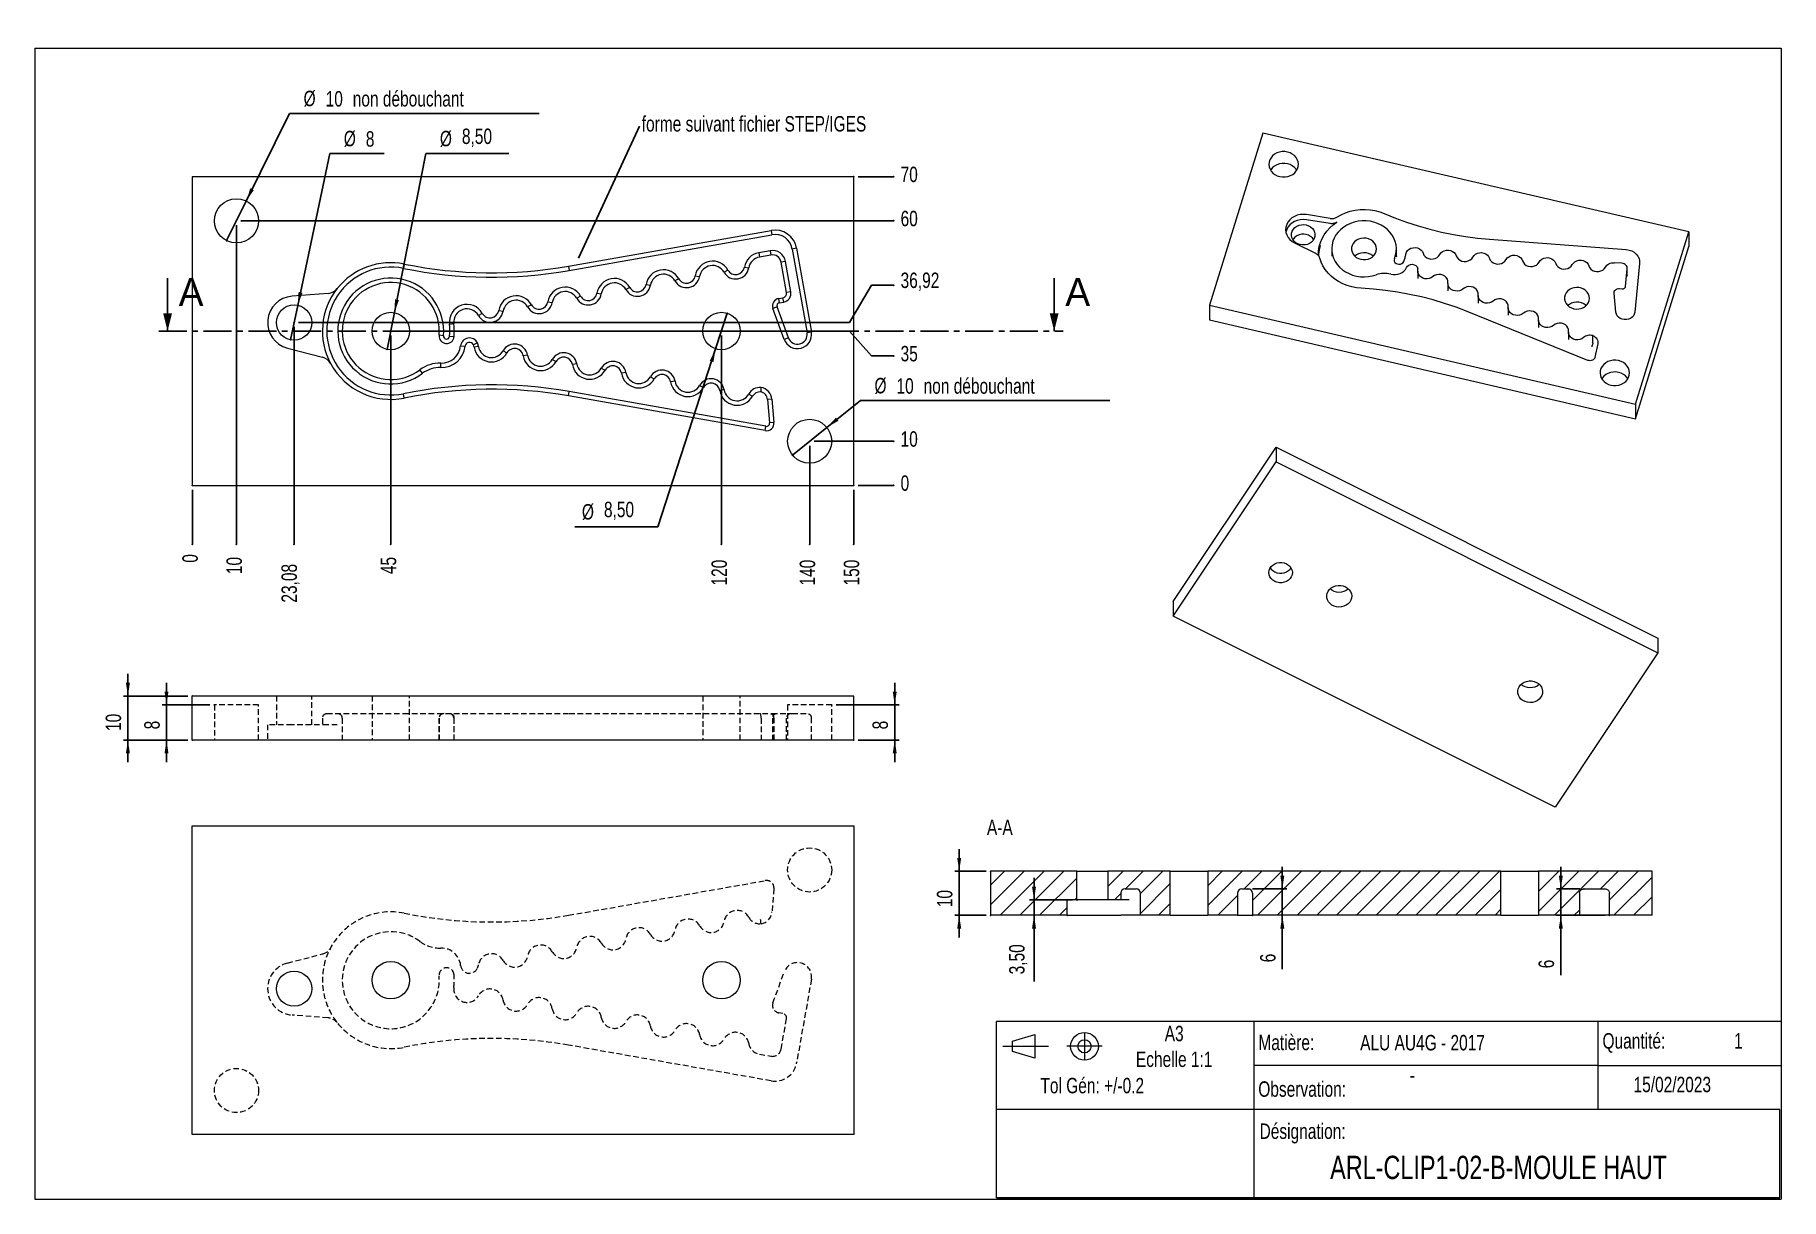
# Model space of a CAD drawing. Extents: x 12 to 408, y 18 to 282.
import ezdxf

# ---------------------------------------------------------------- set-up
doc = ezdxf.new("R2010")
doc.units = 0
doc.header["$MEASUREMENT"] = 0
doc.header["$PDSIZE"] = -1
for name, pattern in [('CENTER', [10.16, 6.35, -1.27, 1.27, -1.27]), ('CENTERX2', [20.32, 12.7, -2.54, 2.54, -2.54]), ('HIDDEN', [1.905, 1.27, -0.635])]:
    doc.linetypes.add(name, pattern=pattern)
doc.styles.add('SLDTEXTSTYLE0', font='txt', dxfattribs={"width": 0.75})
doc.dimstyles.new('SLDDIMSTYLE0', dxfattribs={"dimtxt": 3.5, "dimasz": 3, "dimexe": 1, "dimexo": 0.0625, "dimgap": 0.875, "dimtad": 0, "dimtih": 1, "dimtoh": 1, "dimdec": 0, "dimdsep": 46, "dimtxsty": 'Standard', "dimblk1": 'NONE', "dimblk2": 'NONE', "dimsah": 1, "dimcen": 0.09, "dimclrd": 255, "dimclre": 255, "dimclrt": 255, "dimadec": 0, "dimazin": 0, "dimtfac": 1, "dimtdec": 4, "dimtofl": 0, "dimtmove": 0, "dimatfit": 3, "dimfxl": 1, "dimtolj": 1, "dimtzin": 12, "dimarcsym": 0})
doc.dimstyles.new('SLDDIMSTYLE1', dxfattribs={"dimtxt": 3.5, "dimasz": 3, "dimexe": 1, "dimexo": 0.0625, "dimgap": 0.875, "dimtad": 0, "dimtih": 1, "dimtoh": 1, "dimzin": 12, "dimdsep": 46, "dimtxsty": 'Standard', "dimblk1": 'NONE', "dimblk2": 'NONE', "dimsah": 1, "dimcen": 0.09, "dimclrd": 255, "dimclre": 255, "dimclrt": 255, "dimadec": 0, "dimazin": 0, "dimtfac": 1, "dimtdec": 4, "dimtofl": 0, "dimtmove": 0, "dimatfit": 3, "dimfxl": 1, "dimtolj": 1, "dimtzin": 12, "dimarcsym": 0})
doc.dimstyles.new('SLDDIMSTYLE2', dxfattribs={"dimtxt": 3.5, "dimasz": 3, "dimexe": 1, "dimexo": 0.0625, "dimgap": 0.875, "dimtad": 0, "dimtih": 1, "dimtoh": 1, "dimzin": 12, "dimdsep": 46, "dimtxsty": 'Standard', "dimsah": 1, "dimcen": 0.09, "dimclrd": 255, "dimclre": 255, "dimclrt": 255, "dimadec": 0, "dimazin": 0, "dimtfac": 1, "dimtdec": 4, "dimtmove": 0, "dimatfit": 3, "dimfxl": 1, "dimtolj": 1, "dimtzin": 12, "dimarcsym": 0})
doc.dimstyles.new('SLDDIMSTYLE3', dxfattribs={"dimtxt": 6, "dimasz": 1, "dimexe": 0, "dimexo": 0.0625, "dimgap": 1.5, "dimtad": 0, "dimtih": 1, "dimtoh": 1, "dimdec": 0, "dimzin": 0, "dimdsep": 46, "dimtxsty": 'Standard', "dimblk1": 'DOT', "dimblk2": 'DOT', "dimsah": 1, "dimcen": 0.09, "dimadec": 0, "dimazin": 0, "dimtfac": 1, "dimtdec": 0, "dimtofl": 0, "dimtmove": 0, "dimatfit": 3, "dimfxl": 1, "dimtolj": 1, "dimtzin": 0, "dimarcsym": 0})
doc.dimstyles.new('SLDDIMSTYLE4', dxfattribs={"dimtxt": 3.5, "dimasz": 3, "dimexe": 1, "dimexo": 0.0625, "dimgap": 0.875, "dimtad": 0, "dimtih": 1, "dimtoh": 1, "dimzin": 12, "dimdsep": 46, "dimtxsty": 'Standard', "dimsah": 1, "dimcen": 0.09, "dimclrd": 255, "dimclre": 255, "dimclrt": 255, "dimadec": 0, "dimazin": 0, "dimtfac": 1, "dimtdec": 4, "dimtofl": 0, "dimtmove": 0, "dimatfit": 3, "dimfxl": 1, "dimtolj": 1, "dimtzin": 12, "dimarcsym": 0})

msp = doc.modelspace()

# ---------------------------------------------------------------- texts
at = {"color": 7, "style": 'SLDTEXTSTYLE0'}
for s, insert, char_height, attachment_point in [('forme suivant fichier STEP/IGES', (149.616, 263.6), 3.5, 1), ('A-A', (230.827, 104.041), 3.5, 2), ('A3 \\PEchelle 1:1', (270.366, 57.293), 3.5, 2), ('Matière:', (289.462, 55.278), 3.5, 1), ('Quantité:', (367.5, 55.618), 3.5, 1), ('1', (397.33, 55.629), 3.5, 1), ('ALU AU4G - 2017', (312.544, 55.219), 3.5, 1), ('Tol Gén: +/-0.2', (240.034, 45.487), 3.5, 1), ('Observation:', (289.439, 44.699), 3.5, 1), ('-', (323.787, 47.856), 3.5, 1), ('15/02/2023', (374.545, 45.732), 3.5, 1), ('Désignation:', (289.735, 35.146), 3.5, 1), ('ARL-CLIP1-02-B-MOULE HAUT', (305.739, 27.823), 5.29167, 1)]:
    msp.add_mtext(s, dxfattribs=dict(at, insert=insert, char_height=char_height, attachment_point=attachment_point))
at = {"char_height": 6.35, "attachment_point": 1}
for insert in [(44.587, 226.853), (245.657, 226.853)]:
    msp.add_mtext('A', dxfattribs=dict(at, insert=insert))

# ---------------------------------------------------------------- blocks, each defined once
blk = doc.blocks.new('*D0')
blk.add_line((47.7, 178.85), (47.7, 166.48))
at = {"color": 7}
for p in [(47.7, 179.85), (47.7, 166.48)]:
    blk.add_point(p, dxfattribs=at)
at = {"color": 7, "insert": (48.98, 162.31), "char_height": 3.5, "attachment_point": 7, "rotation": 90, "style": 'SLDTEXTSTYLE0'}
blk.add_mtext('0', dxfattribs=at)
blk = doc.blocks.new('_NONE')
blk = doc.blocks.new('*D2')
blk.add_line((57.7, 238.85), (57.7, 166.48))
at = {"color": 7}
for p in [(57.7, 239.85), (57.7, 166.48)]:
    blk.add_point(p, dxfattribs=at)
at = {"color": 7, "insert": (58.98, 159.72), "char_height": 3.5, "attachment_point": 7, "rotation": 90, "style": 'SLDTEXTSTYLE0'}
blk.add_mtext('10', dxfattribs=at)
blk = doc.blocks.new('*D3')
blk.add_line((70.78, 215.77), (70.78, 166.48))
at = {"color": 7}
for p in [(70.78, 216.77), (70.78, 166.48)]:
    blk.add_point(p, dxfattribs=at)
at = {"color": 7, "insert": (72.06, 153.26), "char_height": 3.5, "attachment_point": 7, "rotation": 90, "style": 'SLDTEXTSTYLE0'}
blk.add_mtext('23,08', dxfattribs=at)
blk = doc.blocks.new('*D4')
blk.add_line((92.7, 213.85), (92.7, 166.48))
at = {"color": 7}
for p in [(92.7, 214.85), (92.7, 166.48)]:
    blk.add_point(p, dxfattribs=at)
at = {"color": 7, "insert": (93.98, 159.72), "char_height": 3.5, "attachment_point": 7, "rotation": 90, "style": 'SLDTEXTSTYLE0'}
blk.add_mtext('45', dxfattribs=at)
blk = doc.blocks.new('*D5')
blk.add_line((167.7, 213.85), (167.7, 166.48))
at = {"color": 7}
for p in [(167.7, 214.85), (167.7, 166.48)]:
    blk.add_point(p, dxfattribs=at)
at = {"color": 7, "insert": (168.98, 157.14), "char_height": 3.5, "attachment_point": 7, "rotation": 90, "style": 'SLDTEXTSTYLE0'}
blk.add_mtext('120', dxfattribs=at)
blk = doc.blocks.new('*D6')
blk.add_line((187.7, 188.85), (187.7, 166.48))
at = {"color": 7}
for p in [(187.7, 189.85), (187.7, 166.48)]:
    blk.add_point(p, dxfattribs=at)
at = {"color": 7, "insert": (188.98, 157.14), "char_height": 3.5, "attachment_point": 7, "rotation": 90, "style": 'SLDTEXTSTYLE0'}
blk.add_mtext('140', dxfattribs=at)
blk = doc.blocks.new('*D7')
blk.add_line((197.7, 178.85), (197.7, 166.48))
at = {"color": 7}
for p in [(197.7, 179.85), (197.7, 166.48)]:
    blk.add_point(p, dxfattribs=at)
at = {"color": 7, "insert": (198.98, 157.14), "char_height": 3.5, "attachment_point": 7, "rotation": 90, "style": 'SLDTEXTSTYLE0'}
blk.add_mtext('150', dxfattribs=at)
blk = doc.blocks.new('*D8')
blk.add_line((198.7, 179.85), (206.73, 179.85))
at = {"color": 7}
for p in [(197.7, 179.85), (206.73, 179.85)]:
    blk.add_point(p, dxfattribs=at)
at = {"color": 7, "insert": (208.32, 178.57), "char_height": 3.5, "attachment_point": 7, "style": 'SLDTEXTSTYLE0'}
blk.add_mtext('0', dxfattribs=at)
blk = doc.blocks.new('*D9')
blk.add_line((58.7, 239.85), (206.73, 239.85))
at = {"color": 7}
for p in [(57.7, 239.85), (206.73, 239.85)]:
    blk.add_point(p, dxfattribs=at)
at = {"color": 7, "insert": (208.32, 238.57), "char_height": 3.5, "attachment_point": 7, "style": 'SLDTEXTSTYLE0'}
blk.add_mtext('60', dxfattribs=at)
blk = doc.blocks.new('*D10')
for p, q in [((201.73, 225.24), (196.73, 216.77)), ((201.73, 225.24), (206.73, 225.24)), ((196.73, 216.77), (71.78, 216.77))]:
    blk.add_line(p, q)
at = {"color": 7}
for p in [(206.73, 225.24), (70.78, 216.77)]:
    blk.add_point(p, dxfattribs=at)
at = {"color": 7, "insert": (208.32, 223.96), "char_height": 3.5, "attachment_point": 7, "style": 'SLDTEXTSTYLE0'}
blk.add_mtext('36,92', dxfattribs=at)
blk = doc.blocks.new('*D11')
for p, q in [((196.73, 214.85), (93.7, 214.85)), ((201.73, 209.21), (196.73, 214.85)), ((201.73, 209.21), (206.73, 209.21))]:
    blk.add_line(p, q)
at = {"color": 7}
for p in [(92.7, 214.85), (206.73, 209.21)]:
    blk.add_point(p, dxfattribs=at)
at = {"color": 7, "insert": (208.32, 207.93), "char_height": 3.5, "attachment_point": 7, "style": 'SLDTEXTSTYLE0'}
blk.add_mtext('35', dxfattribs=at)
blk = doc.blocks.new('*D12')
blk.add_line((188.7, 189.85), (206.73, 189.85))
at = {"color": 7}
for p in [(187.7, 189.85), (206.73, 189.85)]:
    blk.add_point(p, dxfattribs=at)
at = {"color": 7, "insert": (208.32, 188.57), "char_height": 3.5, "attachment_point": 7, "style": 'SLDTEXTSTYLE0'}
blk.add_mtext('10', dxfattribs=at)
blk = doc.blocks.new('*D13')
blk.add_line((198.7, 249.85), (206.73, 249.85))
at = {"color": 7}
for p in [(197.7, 249.85), (206.73, 249.85)]:
    blk.add_point(p, dxfattribs=at)
at = {"color": 7, "insert": (208.32, 248.57), "char_height": 3.5, "attachment_point": 7, "style": 'SLDTEXTSTYLE0'}
blk.add_mtext('70', dxfattribs=at)
blk = doc.blocks.new('*D14')
for p, q in [((59.92, 244.33), (69.76, 264.22)), ((69.76, 264.22), (126.35, 264.22)), ((55.48, 235.37), (59.92, 244.33))]:
    blk.add_line(p, q)
at = {"color": 7}
for p in [(59.92, 244.33), (55.48, 235.37)]:
    blk.add_point(p, dxfattribs=at)
at = {"color": 255}
blk.add_solid([(59.92, 244.33), (61.65, 246.82), (60.84, 247.22)], dxfattribs=at)
at = {"color": 7, "char_height": 3.5, "attachment_point": 7, "style": 'SLDTEXTSTYLE0'}
for s, insert in [('%%c', (72.93, 265.72)), ('10', (77.93, 265.72)), (' non débouchant', (83.1, 265.72))]:
    blk.add_mtext(s, dxfattribs=dict(at, insert=insert))
blk = doc.blocks.new('*D15')
for p, q in [((191.6, 192.98), (199.22, 199.09)), ((199.22, 199.09), (255.81, 199.09)), ((183.8, 186.73), (191.6, 192.98))]:
    blk.add_line(p, q)
at = {"color": 7}
for p in [(191.6, 192.98), (183.8, 186.73)]:
    blk.add_point(p, dxfattribs=at)
at = {"color": 255}
blk.add_solid([(191.6, 192.98), (194.22, 194.5), (193.66, 195.21)], dxfattribs=at)
at = {"color": 7, "char_height": 3.5, "attachment_point": 7, "style": 'SLDTEXTSTYLE0'}
for s, insert in [('%%c', (202.4, 200.59)), ('10', (207.39, 200.59)), (' non débouchant', (212.56, 200.59))]:
    blk.add_mtext(s, dxfattribs=dict(at, insert=insert))
blk = doc.blocks.new('*D16')
for p, q in [((71.61, 220.68), (78.87, 255.12)), ((78.87, 255.12), (91.22, 255.12)), ((69.96, 212.86), (71.61, 220.68))]:
    blk.add_line(p, q)
at = {"color": 7}
for p in [(71.61, 220.68), (69.96, 212.86)]:
    blk.add_point(p, dxfattribs=at)
at = {"color": 255}
blk.add_solid([(71.61, 220.68), (72.67, 223.53), (71.79, 223.71)], dxfattribs=at)
at = {"color": 7, "char_height": 3.5, "attachment_point": 7, "style": 'SLDTEXTSTYLE0'}
for s, insert in [('%%c', (82.05, 256.62)), ('8', (87.04, 256.62))]:
    blk.add_mtext(s, dxfattribs=dict(at, insert=insert))
blk = doc.blocks.new('*D17')
for p, q in [((93.52, 219.02), (100.67, 255.12)), ((100.67, 255.12), (119.48, 255.12)), ((91.87, 210.68), (93.52, 219.02))]:
    blk.add_line(p, q)
at = {"color": 7}
for p in [(93.52, 219.02), (91.87, 210.68)]:
    blk.add_point(p, dxfattribs=at)
at = {"color": 255}
blk.add_solid([(93.52, 219.02), (94.55, 221.88), (93.66, 222.05)], dxfattribs=at)
at = {"color": 7, "char_height": 3.5, "attachment_point": 7, "style": 'SLDTEXTSTYLE0'}
for s, insert in [('%%c', (103.84, 256.62)), ('8,50', (108.84, 256.62))]:
    blk.add_mtext(s, dxfattribs=dict(at, insert=insert))
blk = doc.blocks.new('*D18')
for p, q in [((169.01, 218.89), (166.38, 210.81)), ((166.38, 210.81), (153.27, 170.48)), ((153.27, 170.48), (134.46, 170.48))]:
    blk.add_line(p, q)
at = {"color": 7}
for p in [(169.01, 218.89), (166.38, 210.81)]:
    blk.add_point(p, dxfattribs=at)
at = {"color": 255}
blk.add_solid([(166.38, 210.81), (165.03, 208.1), (165.88, 207.82)], dxfattribs=at)
at = {"color": 7, "char_height": 3.5, "attachment_point": 7, "style": 'SLDTEXTSTYLE0'}
for s, insert in [('%%c', (136.05, 171.98)), ('8,50', (141.05, 171.98))]:
    blk.add_mtext(s, dxfattribs=dict(at, insert=insert))
blk = doc.blocks.new('_DOT')
blk.add_line((-0.5, 0), (-1, 0))
at = {"const_width": 0.5}
blk.add_lwpolyline([(-0.25, 0, 1), (0.25, 0, 1)], format="xyb", close=True, dxfattribs=at)
blk = doc.blocks.new('*D20')
for p, q in [((33.09, 132.08), (33.09, 137.08)), ((46.7, 132.08), (32.09, 132.08)), ((33.09, 132.08), (33.09, 122.08)), ((46.7, 122.08), (32.09, 122.08)), ((33.09, 122.08), (33.09, 117.08))]:
    blk.add_line(p, q)
at = {"color": 7}
for p in [(47.7, 132.08), (47.7, 122.08)]:
    blk.add_point(p, dxfattribs=at)
at = {"color": 255}
for points in [[(33.09, 132.08), (33.54, 135.08), (32.64, 135.08)], [(33.09, 122.08), (32.64, 119.08), (33.54, 119.08)]]:
    blk.add_solid(points, dxfattribs=at)
at = {"color": 7, "insert": (31.59, 124.15), "char_height": 3.5, "attachment_point": 7, "rotation": 90, "style": 'SLDTEXTSTYLE0'}
blk.add_mtext('10', dxfattribs=at)
blk = doc.blocks.new('*D21')
for p, q in [((206.99, 130.08), (206.99, 135.08)), ((193.7, 130.08), (207.99, 130.08)), ((206.99, 130.08), (206.99, 122.08)), ((198.7, 122.08), (207.99, 122.08)), ((206.99, 122.08), (206.99, 117.08))]:
    blk.add_line(p, q)
at = {"color": 7}
for p in [(192.7, 130.08), (197.7, 122.08)]:
    blk.add_point(p, dxfattribs=at)
at = {"color": 255}
for points in [[(206.99, 130.08), (207.44, 133.08), (206.54, 133.08)], [(206.99, 122.08), (206.54, 119.08), (207.44, 119.08)]]:
    blk.add_solid(points, dxfattribs=at)
at = {"color": 7, "insert": (205.49, 124.52), "char_height": 3.5, "attachment_point": 7, "rotation": 90, "style": 'SLDTEXTSTYLE0'}
blk.add_mtext('8', dxfattribs=at)
blk = doc.blocks.new('*D22')
for p, q in [((41.84, 130.08), (41.84, 135.08)), ((51.7, 130.08), (40.84, 130.08)), ((41.84, 130.08), (41.84, 122.08)), ((46.7, 122.08), (40.84, 122.08)), ((41.84, 122.08), (41.84, 117.08))]:
    blk.add_line(p, q)
at = {"color": 7}
for p in [(52.7, 130.08), (47.7, 122.08)]:
    blk.add_point(p, dxfattribs=at)
at = {"color": 255}
for points in [[(41.84, 130.08), (42.29, 133.08), (41.39, 133.08)], [(41.84, 122.08), (41.39, 119.08), (42.29, 119.08)]]:
    blk.add_solid(points, dxfattribs=at)
at = {"color": 7, "insert": (40.34, 124.52), "char_height": 3.5, "attachment_point": 7, "rotation": 90, "style": 'SLDTEXTSTYLE0'}
blk.add_mtext('8', dxfattribs=at)
blk = doc.blocks.new('*D23')
for p, q in [((358.05, 88.35), (358.05, 93.35)), ((362.34, 88.35), (357.05, 88.35)), ((358.05, 88.35), (358.05, 82.35)), ((368.08, 82.35), (357.05, 82.35)), ((358.05, 82.35), (358.05, 68.75))]:
    blk.add_line(p, q)
at = {"color": 7}
for p in [(363.34, 88.35), (369.08, 82.35)]:
    blk.add_point(p, dxfattribs=at)
at = {"color": 255}
for points in [[(358.05, 88.35), (358.5, 91.35), (357.6, 91.35)], [(358.05, 82.35), (357.6, 79.35), (358.5, 79.35)]]:
    blk.add_solid(points, dxfattribs=at)
at = {"color": 7, "insert": (356.55, 70.33), "char_height": 3.5, "attachment_point": 7, "rotation": 90, "style": 'SLDTEXTSTYLE0'}
blk.add_mtext('6', dxfattribs=at)
blk = doc.blocks.new('*D24')
for p, q in [((238.58, 85.85), (238.58, 90.85)), ((247.31, 85.85), (237.58, 85.85)), ((238.58, 85.85), (238.58, 82.35)), ((238.58, 82.35), (238.58, 67.37))]:
    blk.add_line(p, q)
at = {"color": 7}
for p in [(248.31, 85.85), (246.13, 82.35)]:
    blk.add_point(p, dxfattribs=at)
at = {"color": 255}
for points in [[(238.58, 85.85), (239.03, 88.85), (238.13, 88.85)], [(238.58, 82.35), (238.13, 79.35), (239.03, 79.35)]]:
    blk.add_solid(points, dxfattribs=at)
at = {"color": 7, "insert": (237.08, 68.96), "char_height": 3.5, "attachment_point": 7, "rotation": 90, "style": 'SLDTEXTSTYLE0'}
blk.add_mtext('3,50', dxfattribs=at)
blk = doc.blocks.new('*D25')
for p, q in [((294.89, 88.35), (294.89, 93.35)), ((288.13, 88.35), (295.89, 88.35)), ((294.89, 88.35), (294.89, 82.35)), ((294.89, 82.35), (294.89, 70.11))]:
    blk.add_line(p, q)
at = {"color": 7}
for p in [(287.13, 88.35), (288.13, 82.35)]:
    blk.add_point(p, dxfattribs=at)
at = {"color": 255}
for points in [[(294.89, 88.35), (295.34, 91.35), (294.44, 91.35)], [(294.89, 82.35), (294.44, 79.35), (295.34, 79.35)]]:
    blk.add_solid(points, dxfattribs=at)
at = {"color": 7, "insert": (293.39, 71.69), "char_height": 3.5, "attachment_point": 7, "rotation": 90, "style": 'SLDTEXTSTYLE0'}
blk.add_mtext('6', dxfattribs=at)
blk = doc.blocks.new('*D26')
for p, q in [((221.61, 92.35), (221.61, 97.35)), ((227.73, 92.35), (220.61, 92.35)), ((221.61, 92.35), (221.61, 82.35)), ((227.73, 82.35), (220.61, 82.35)), ((221.61, 82.35), (221.61, 77.35))]:
    blk.add_line(p, q)
at = {"color": 7}
for p in [(228.73, 92.35), (228.73, 82.35)]:
    blk.add_point(p, dxfattribs=at)
at = {"color": 255}
for points in [[(221.61, 92.35), (222.06, 95.35), (221.16, 95.35)], [(221.61, 82.35), (221.16, 79.35), (222.06, 79.35)]]:
    blk.add_solid(points, dxfattribs=at)
at = {"color": 7, "insert": (220.11, 84.19), "char_height": 3.5, "attachment_point": 7, "rotation": 90, "style": 'SLDTEXTSTYLE0'}
blk.add_mtext('10', dxfattribs=at)

# ---------------------------------------------------------------- dimensions: what is measured, and where the dimension line sits
for p1, p2, picture, middle in [((55.48, 235.372), (59.916, 244.334), '*D14', (98.85, 266.998)), ((183.796, 186.726), (191.6, 192.98), '*D15', (228.31, 201.865))]:
    dim = msp.add_diameter_dim_2p(p1=p1, p2=p2, text='<> non débouchant', dimstyle='SLDDIMSTYLE2')
    dim.commit()
    dim.dimension.update_dxf_attribs({"geometry": picture, "text_midpoint": middle, "dimtype": 163})
for p1, p2, picture, middle in [((69.956, 212.857), (71.607, 220.684), '*D16', (85.838, 257.897)), ((91.872, 210.684), (93.523, 219.022), '*D17', (110.866, 257.897)), ((169.012, 218.895), (166.383, 210.811), '*D18', (143.071, 173.255))]:
    dim = msp.add_diameter_dim_2p(p1=p1, p2=p2, dimstyle='SLDDIMSTYLE2')
    dim.commit()
    dim.dimension.update_dxf_attribs({"geometry": picture, "text_midpoint": middle, "dimtype": 163})
for feature_location, offset, dtype, origin, dimstyle, picture, middle in [((197.698, 249.853), (9.034, 0), 0, (197.698, 179.853), 'SLDDIMSTYLE1', '*D13', (206.732, 249.853)), ((57.698, 239.853), (149.034, 0), 0, (197.698, 179.853), 'SLDDIMSTYLE1', '*D9', (206.732, 239.853)), ((57.698, 239.853), (0, -73.373), 1, (47.698, 179.853), 'SLDDIMSTYLE1', '*D2', (57.698, 166.479)), ((70.781, 216.77), (135.95, 8.465), 0, (197.698, 179.853), 'SLDDIMSTYLE1', '*D10', (206.732, 225.235)), ((70.781, 216.77), (0, -50.291), 1, (47.698, 179.853), 'SLDDIMSTYLE1', '*D3', (70.781, 166.479)), ((92.698, 214.853), (0, -48.373), 1, (47.698, 179.853), 'SLDDIMSTYLE1', '*D4', (92.698, 166.479)), ((167.698, 214.853), (0, -48.373), 1, (47.698, 179.853), 'SLDDIMSTYLE1', '*D5', (167.698, 166.479)), ((92.698, 214.853), (114.034, -5.645), 0, (197.698, 179.853), 'SLDDIMSTYLE1', '*D11', (206.732, 209.208)), ((187.698, 189.853), (19.034, 0), 0, (197.698, 179.853), 'SLDDIMSTYLE1', '*D12', (206.732, 189.853)), ((187.698, 189.853), (0, -23.373), 1, (47.698, 179.853), 'SLDDIMSTYLE1', '*D6', (187.698, 166.479)), ((197.697715335, 179.852972667), (9.034208871, 0), 0, (197.697715335, 179.852972667), 'SLDDIMSTYLE0', '*D8', (206.731924205, 179.852972667)), ((47.697715335, 179.852972667), (0, -13.373490802), 1, (47.697715335, 179.852972667), 'SLDDIMSTYLE0', '*D0', (47.697715335, 166.479481865)), ((197.698, 179.853), (0, -13.373), 1, (47.698, 179.853), 'SLDDIMSTYLE1', '*D7', (197.698, 166.479))]:
    dim = msp.add_ordinate_dim(feature_location=feature_location, offset=offset, dtype=dtype, origin=origin, dimstyle=dimstyle)
    dim.commit()
    dim.dimension.update_dxf_attribs({"geometry": picture, "text_midpoint": middle})
at = {"color": 255}
for base, p1, p2, picture, middle in [((33.091, 122.08), (47.698, 132.08), (47.698, 122.08), '*D20', (33.091, 126.732)), ((41.836, 122.08), (52.698, 130.08), (47.698, 122.08), '*D22', (41.836, 125.808)), ((206.986, 122.08), (192.698, 130.08), (197.698, 122.08), '*D21', (206.986, 125.808)), ((221.613, 82.353), (228.732, 92.353), (228.732, 82.353), '*D26', (221.613, 86.778)), ((294.891, 82.353), (287.132, 88.353), (288.132, 82.353), '*D25', (294.891, 72.987)), ((358.052, 82.353), (363.342, 88.353), (369.081, 82.353), '*D23', (358.052, 71.625)), ((238.584, 82.353), (248.306, 85.853), (246.131, 82.353), '*D24', (238.584, 73.481))]:
    dim = msp.add_linear_dim(base=base, p1=p1, p2=p2, angle=90, dimstyle='SLDDIMSTYLE4', dxfattribs=at)
    dim.commit()
    dim.dimension.update_dxf_attribs({"geometry": picture, "text_midpoint": middle, "dimtype": 160})

# ---------------------------------------------------------------- linework, layer by layer
at = {"color": 7, "linetype": 'Continuous', "lineweight": 0}
for p, q in [((12, 279), (408, 279)), ((12, 279), (12, 18)), ((408, 279), (408, 18)), ((231.89, 92.353), (228.732, 89.195)), ((236.381, 92.353), (228.732, 84.705)), ((240.871, 92.353), (230.871, 82.353)), ((245.361, 92.353), (235.361, 82.353)), ((258.831, 92.353), (255.327, 88.848)), ((263.321, 92.353), (259.321, 88.353)), ((267.811, 92.353), (262.732, 87.274)), ((281.282, 92.353), (277.982, 89.053)), ((285.772, 92.353), (277.982, 84.563)), ((290.262, 92.353), (286.262, 88.353)), ((294.752, 92.353), (288.132, 85.733)), ((299.242, 92.353), (289.242, 82.353)), ((303.732, 92.353), (293.732, 82.353)), ((308.223, 92.353), (298.223, 82.353)), ((312.713, 92.353), (302.713, 82.353)), ((317.203, 92.353), (307.203, 82.353)), ((321.693, 92.353), (311.693, 82.353)), ((326.183, 92.353), (316.183, 82.353)), ((330.673, 92.353), (320.673, 82.353)), ((335.163, 92.353), (325.163, 82.353)), ((339.653, 92.353), (329.653, 82.353)), ((344.144, 92.353), (334.144, 82.353)), ((353.124, 92.353), (352.982, 92.211)), ((357.614, 92.353), (352.982, 87.721)), ((362.104, 92.353), (352.982, 83.231)), ((366.594, 92.353), (356.594, 82.353)), ((371.084, 92.353), (367.084, 88.353)), ((375.575, 92.353), (369.081, 85.859)), ((248.306, 90.808), (239.851, 82.353)), ((258.232, 87.264), (256.821, 85.853)), ((269.482, 89.534), (262.732, 82.784)), ((344.482, 88.201), (338.634, 82.353)), ((378.732, 91.021), (370.065, 82.353)), ((246.131, 84.142), (244.341, 82.353)), ((248.306, 86.317), (247.841, 85.853)), ((269.482, 85.044), (266.792, 82.353)), ((284.732, 86.823), (280.262, 82.353)), ((344.482, 83.711), (343.124, 82.353)), ((362.278, 83.547), (361.084, 82.353)), ((378.732, 86.53), (374.555, 82.353)), ((408, 58.307), (230.084, 58.307)), ((288.524, 58.307), (230.084, 58.307)), ((230.084, 18.252), (230.084, 58.307)), ((288.524, 18.252), (288.524, 58.307)), ((366.409, 58.307), (366.409, 38.28)), ((233.716, 53.793), (238.785, 55.359)), ((233.716, 51.497), (233.716, 53.793)), ((238.785, 49.93), (233.716, 51.497)), ((238.785, 55.359), (238.785, 49.93)), ((366.409, 48.293), (288.524, 48.293)), ((366.409, 48.293), (408, 48.293)), ((288.524, 38.28), (230.084, 38.28)), ((407.749, 38.28), (288.524, 38.28)), ((288.524, 18.252), (288.524, 38.28)), ((407.749, 18.252), (407.749, 38.28)), ((12, 18), (408, 18)), ((230.084, 18.252), (407.749, 18.252)), ((288.524, 18.252), (230.084, 18.252)), ((407.749, 18.252), (288.524, 18.252))]:
    msp.add_line(p, q, dxfattribs=at)
at = {"color": 7, "linetype": 'Continuous', "lineweight": 15}
for p, q in [((290.478, 259.735), (278.4, 220.697)), ((387.071, 237.32), (290.478, 259.735)), ((197.698, 249.853), (47.698, 249.853)), ((47.698, 249.853), (47.698, 179.853)), ((197.698, 179.853), (197.698, 249.853)), ((132.991, 229.573), (178.945, 237.676)), ((178.945, 237.676), (179.118, 236.692)), ((305.731, 240.383), (300.362, 241.242)), ((305.731, 239.216), (300.362, 240.076)), ((133.165, 228.589), (179.118, 236.692)), ((297.663, 234.822), (302.414, 232.491)), ((341.904, 235.68), (372.894, 233.332)), ((374.993, 198.283), (387.071, 237.32)), ((374.993, 194.95), (387.071, 233.987)), ((387.071, 237.32), (387.071, 233.987)), ((95.775, 230.044), (95.576, 229.064)), ((178.741, 233.071), (176.135, 232.612)), ((176.135, 232.612), (176.309, 231.627)), ((178.915, 232.086), (176.309, 231.627)), ((178.741, 233.071), (178.915, 232.086)), ((182.217, 230.638), (181.232, 230.464)), ((182.447, 223.57), (181.232, 230.464)), ((183.432, 223.744), (182.217, 230.638)), ((184.737, 233.621), (183.752, 233.447)), ((183.752, 233.447), (187.104, 214.44)), ((184.737, 233.621), (188.089, 214.613)), ((306.084, 233.492), (306.084, 231.825)), ((320.75, 231.825), (320.745, 231.583)), ((320.75, 231.825), (320.75, 233.492)), ((371.91, 230.219), (370.153, 230.352)), ((375.924, 230.205), (374.803, 219.104)), ((132.991, 229.573), (133.165, 228.589)), ((158.028, 226.711), (157.158, 226.219)), ((161.742, 227.366), (162.729, 227.201)), ((169.17, 228.676), (168.3, 228.184)), ((172.884, 229.33), (173.871, 229.166)), ((325.614, 228.396), (325.614, 226.729)), ((372.716, 224.942), (373.122, 228.968)), ((373.127, 227.402), (373.122, 227.301)), ((373.127, 227.402), (373.127, 229.069)), ((78.472, 223.398), (70.308, 222.752)), ((135.745, 222.782), (134.874, 222.29)), ((139.459, 223.437), (140.445, 223.272)), ((146.887, 224.746), (146.016, 224.254)), ((150.601, 225.401), (151.587, 225.237)), ((180.677, 222.243), (181.636, 222.412)), ((180.851, 221.258), (180.677, 222.243)), ((181.81, 221.427), (181.636, 222.412)), ((183.432, 223.744), (182.447, 223.57)), ((332.449, 225.635), (332.449, 223.968)), ((339.285, 222.875), (339.285, 221.208)), ((370.553, 219.104), (370.119, 223.403)), ((371.346, 224.466), (371.993, 224.417)), ((113.461, 218.853), (112.591, 218.361)), ((117.175, 219.507), (118.161, 219.343)), ((124.603, 220.817), (123.732, 220.325)), ((128.317, 221.472), (129.303, 221.308)), ((180.315, 220.329), (179.375, 219.987)), ((181.931, 212.963), (179.375, 219.987)), ((182.871, 213.305), (180.315, 220.329)), ((180.851, 221.258), (181.81, 221.427)), ((278.4, 220.697), (278.4, 217.364)), ((278.4, 220.697), (374.993, 198.283)), ((364.205, 208.204), (336.824, 219.261)), ((346.121, 220.114), (346.121, 218.447)), ((104.651, 213.794), (103.655, 213.883)), ((106.006, 216.418), (106.999, 216.534)), ((188.089, 214.613), (187.104, 214.44)), ((278.4, 217.364), (374.993, 194.95)), ((352.957, 217.354), (352.957, 215.687)), ((359.793, 214.593), (359.793, 212.926)), ((69.276, 210.962), (77.204, 208.908)), ((106.045, 213.671), (107.042, 213.583)), ((108.544, 211.495), (109.539, 211.391)), ((112.334, 212.158), (111.434, 211.722)), ((112.592, 211.345), (111.606, 211.18)), ((118.163, 210.363), (119.034, 209.871)), ((182.871, 213.305), (181.931, 212.963)), ((365.291, 212.151), (365.291, 213.817)), ((366.415, 211.947), (365.8, 208.923)), ((99.918, 205.269), (99.317, 206.067)), ((104.026, 206.574), (104.057, 207.574)), ((123.734, 209.38), (122.748, 209.216)), ((129.305, 208.398), (130.176, 207.906)), ((134.876, 207.416), (133.89, 207.251)), ((140.447, 206.433), (141.318, 205.942)), ((146.018, 205.451), (145.031, 205.287)), ((151.589, 204.469), (152.459, 203.977)), ((157.16, 203.487), (156.173, 203.322)), ((162.731, 202.504), (163.601, 202.012)), ((95.775, 199.661), (95.576, 200.642)), ((132.991, 200.132), (133.165, 201.117)), ((177.62, 192.263), (132.991, 200.132)), ((177.793, 193.248), (133.165, 201.117)), ((168.302, 201.522), (167.315, 201.357)), ((173.872, 200.54), (174.743, 200.048)), ((179.145, 199.383), (178.149, 199.296)), ((178.149, 199.296), (178.612, 193.998)), ((179.145, 199.383), (179.608, 194.086)), ((374.993, 198.283), (374.993, 194.95)), ((179.608, 194.086), (178.612, 193.998)), ((177.62, 192.263), (177.793, 193.248)), ((270.142, 153.529), (293.476, 188.529)), ((293.476, 188.529), (293.476, 185.196)), ((293.476, 188.529), (380.078, 145.228)), ((270.142, 150.196), (293.476, 185.196)), ((293.476, 185.196), (380.078, 141.895)), ((47.698, 179.853), (197.698, 179.853)), ((270.142, 153.529), (270.142, 150.196)), ((356.745, 106.895), (270.142, 150.196)), ((380.078, 145.228), (380.078, 141.895)), ((380.078, 141.895), (356.745, 106.895)), ((47.698, 122.08), (47.698, 132.08)), ((197.698, 132.08), (47.698, 132.08)), ((197.698, 122.08), (197.698, 132.08)), ((197.698, 122.08), (47.698, 122.08)), ((47.698, 32.633), (47.698, 102.633)), ((47.698, 102.633), (197.698, 102.633)), ((197.698, 102.633), (197.698, 32.633)), ((248.306, 92.353), (228.732, 92.353)), ((228.732, 92.353), (228.732, 82.353)), ((248.306, 92.353), (255.327, 92.353)), ((248.306, 85.853), (248.306, 92.353)), ((255.327, 92.353), (255.327, 85.853)), ((269.482, 92.353), (255.327, 92.353)), ((269.482, 82.353), (269.482, 92.353)), ((269.482, 92.353), (277.982, 92.353)), ((277.982, 92.353), (277.982, 82.353)), ((344.482, 92.353), (277.982, 92.353)), ((344.482, 82.353), (344.482, 92.353)), ((344.482, 92.353), (352.982, 92.353)), ((352.982, 92.353), (352.982, 82.353)), ((378.732, 92.353), (352.982, 92.353)), ((378.732, 82.353), (378.732, 92.353)), ((258.232, 87.353), (258.232, 85.853)), ((259.232, 88.353), (261.732, 88.353)), ((262.732, 82.353), (262.732, 87.353)), ((284.732, 87.353), (284.732, 82.353)), ((285.732, 88.353), (287.132, 88.353)), ((288.132, 87.353), (288.132, 82.353)), ((362.278, 87.353), (362.278, 82.353)), ((363.342, 88.353), (368.066, 88.353)), ((369.081, 82.353), (369.081, 87.353)), ((248.306, 85.853), (246.131, 85.853)), ((246.131, 82.353), (246.131, 85.853)), ((255.327, 85.853), (248.306, 85.853)), ((258.232, 85.853), (255.327, 85.853)), ((260.121, 85.853), (258.232, 85.853)), ((246.131, 82.353), (228.732, 82.353)), ((246.131, 82.353), (250.311, 82.353)), ((250.311, 82.353), (258.239, 82.353)), ((260.121, 82.353), (258.239, 82.353)), ((262.732, 82.353), (260.121, 82.353)), ((269.482, 82.353), (262.732, 82.353)), ((269.482, 82.353), (277.982, 82.353)), ((284.732, 82.353), (277.982, 82.353)), ((284.732, 82.353), (288.076, 82.353)), ((344.482, 82.353), (288.132, 82.353)), ((344.482, 82.353), (352.982, 82.353)), ((362.278, 82.353), (352.982, 82.353)), ((362.966, 82.353), (362.278, 82.353)), ((369.081, 82.353), (362.966, 82.353)), ((378.732, 82.353), (369.081, 82.353)), ((197.698, 32.633), (47.698, 32.633))]:
    msp.add_line(p, q, dxfattribs=at)
at = {"color": 7, "linetype": 'Continuous'}
for p, q in [((42.082, 226.853), (42.082, 214.853)), ((243.152, 226.853), (243.152, 214.853))]:
    msp.add_line(p, q, dxfattribs=at)
at = {"color": 7, "linetype": 'CENTER'}
msp.add_line((40.082, 214.853), (245.152, 214.853), dxfattribs=at)
at = {"color": 9, "linetype": 'HIDDEN', "lineweight": 0}
for p, q in [((66.781, 132.08), (66.781, 125.58)), ((74.781, 125.58), (74.781, 132.08)), ((88.448, 132.08), (88.448, 122.08)), ((96.948, 122.08), (96.948, 132.08)), ((163.448, 132.08), (163.448, 122.08)), ((171.948, 122.08), (171.948, 132.08)), ((62.698, 130.08), (52.698, 130.08)), ((52.698, 130.08), (52.698, 122.08)), ((62.698, 122.08), (62.698, 130.08)), ((77.198, 127.08), (77.198, 125.58)), ((78.198, 128.08), (95.576, 128.08)), ((81.698, 127.08), (81.698, 122.08)), ((95.576, 128.08), (133.165, 128.08)), ((103.648, 127.08), (103.648, 122.08)), ((103.698, 122.08), (103.698, 127.08)), ((106.979, 127.08), (106.979, 122.08)), ((107.098, 122.08), (107.098, 127.08)), ((133.165, 128.08), (179.118, 128.08)), ((176.677, 127.08), (176.677, 122.08)), ((179.118, 128.08), (183.752, 128.08)), ((179.272, 127.08), (179.272, 122.08)), ((179.615, 122.08), (179.615, 127.08)), ((182.463, 122.08), (182.463, 127.08)), ((192.698, 130.08), (182.698, 130.08)), ((182.698, 130.08), (182.698, 122.08)), ((183.752, 128.08), (187.104, 128.08)), ((187.104, 128.08), (187.137, 128.08)), ((188.137, 122.08), (188.137, 127.08)), ((192.698, 122.08), (192.698, 130.08)), ((70.308, 125.58), (64.781, 125.58)), ((64.781, 125.58), (64.781, 122.08)), ((78.472, 125.58), (70.308, 125.58)), ((80.58, 125.58), (78.472, 125.58)), ((132.991, 82.354), (177.62, 90.223)), ((179.608, 88.401), (179.145, 83.103)), ((69.276, 71.524), (77.204, 73.579)), ((179.375, 62.499), (181.931, 69.523)), ((188.089, 67.873), (184.737, 48.866)), ((78.472, 59.088), (70.308, 59.735)), ((181.636, 60.075), (180.677, 60.244)), ((181.232, 52.022), (182.447, 58.916)), ((178.945, 44.81), (132.991, 52.913)), ((176.309, 50.86), (178.915, 50.4))]:
    msp.add_line(p, q, dxfattribs=at)
at = {"color": 7, "linetype": 'CENTERX2', "lineweight": 0}
for p, q in [((250.029, 55.657), (250.029, 49.632)), ((231.503, 52.645), (241.826, 52.645)), ((254.065, 52.645), (245.993, 52.645))]:
    msp.add_line(p, q, dxfattribs=at)
at = {"color": 7, "linetype": 'Continuous', "lineweight": 15, "flags": 128}
for points in [[(294.33, 249.875), (294.936, 249.785), (295.551, 249.794), (296.154, 249.9), (296.724, 250.1), (297.242, 250.387), (297.69, 250.752), (298.053, 251.182), (298.319, 251.662), (298.478, 252.177), (298.525, 252.708), (298.459, 253.238), (298.282, 253.748), (297.999, 254.221), (297.621, 254.641), (297.16, 254.994), (296.632, 255.267), (296.055, 255.452), (295.449, 255.542), (294.834, 255.534), (294.231, 255.428), (293.661, 255.228), (293.143, 254.94), (292.695, 254.575), (292.332, 254.145), (292.066, 253.665), (291.907, 253.15), (291.859, 252.619), (291.926, 252.09), (292.103, 251.579), (292.386, 251.106), (292.764, 250.686), (293.225, 250.333), (293.753, 250.06), (294.33, 249.875)], [(298.149, 251.33), (297.999, 251.554), (297.621, 251.974), (297.16, 252.327), (296.632, 252.601), (296.055, 252.785), (295.449, 252.875), (294.834, 252.867), (294.231, 252.761), (293.661, 252.561), (293.143, 252.274), (292.695, 251.909), (292.332, 251.479), (292.236, 251.33)], [(307.282, 240.693), (308.229, 241.231), (309.239, 241.677), (310.299, 242.024), (311.397, 242.268), (312.519, 242.407), (313.652, 242.438), (314.782, 242.362), (315.895, 242.179), (316.979, 241.892), (318.02, 241.504)], [(300.362, 241.242), (299.664, 241.3), (298.965, 241.251), (298.286, 241.097), (297.649, 240.843), (297.073, 240.496), (296.576, 240.068), (296.173, 239.571), (295.876, 239.021), (295.695, 238.434), (295.635, 237.829), (295.698, 237.224), (295.882, 236.638), (296.181, 236.088), (296.587, 235.593), (297.086, 235.166), (297.663, 234.822)], [(300.362, 240.076), (299.664, 240.133), (298.965, 240.084), (298.286, 239.93), (297.649, 239.676), (297.073, 239.33), (296.576, 238.901), (296.173, 238.404), (295.876, 237.854), (295.695, 237.267), (295.692, 237.253)], [(298.945, 234.439), (298.424, 234.612), (297.957, 234.874), (297.562, 235.216), (297.259, 235.621), (297.059, 236.072), (296.972, 236.548), (297.001, 237.031), (297.145, 237.497), (297.398, 237.927), (297.749, 238.302), (298.182, 238.606), (298.679, 238.825), (299.218, 238.95), (299.774, 238.975), (300.325, 238.9), (300.845, 238.727), (301.313, 238.464), (301.707, 238.123), (302.011, 237.718), (302.211, 237.267), (302.298, 236.79), (302.269, 236.308), (302.124, 235.842), (301.871, 235.411), (301.52, 235.036), (301.087, 234.732), (300.59, 234.513), (300.052, 234.388), (299.495, 234.363), (298.945, 234.439)], [(303.093, 231.944), (303.087, 232.111), (303.119, 233.064), (303.268, 234.008), (303.532, 234.934), (303.909, 235.829), (304.393, 236.685), (304.98, 237.491), (305.662, 238.239), (306.432, 238.92), (307.282, 239.526)], [(305.731, 240.383), (305.934, 240.36), (306.138, 240.355), (306.342, 240.368), (306.543, 240.398), (306.74, 240.447), (306.93, 240.513), (307.111, 240.595), (307.282, 240.693)], [(307.282, 239.526), (307.111, 239.428), (306.93, 239.346), (306.74, 239.28), (306.543, 239.232), (306.342, 239.201), (306.138, 239.188), (305.934, 239.193), (305.731, 239.216)], [(320.305, 231.313), (320.563, 232.066), (320.712, 232.841), (320.749, 233.626), (320.673, 234.409), (320.487, 235.178), (320.193, 235.921), (319.794, 236.627), (319.298, 237.285), (318.713, 237.885), (318.046, 238.417), (317.308, 238.875), (316.511, 239.25), (315.666, 239.536), (314.787, 239.731), (313.888, 239.829), (312.98, 239.831), (312.08, 239.736), (311.2, 239.545), (310.354, 239.262), (309.555, 238.89), (308.815, 238.436), (308.145, 237.906), (307.556, 237.309), (307.057, 236.653), (306.655, 235.948), (306.356, 235.206), (306.166, 234.438), (306.086, 233.656), (306.119, 232.871), (306.263, 232.095), (306.517, 231.341), (306.876, 230.62), (307.336, 229.942), (307.889, 229.319), (308.526, 228.76), (309.238, 228.273), (310.014, 227.866), (310.842, 227.545), (311.709, 227.315), (312.603, 227.18), (313.509, 227.141), (314.413, 227.2), (315.303, 227.354), (316.163, 227.603)], [(318.02, 241.504), (320.528, 240.479), (323.082, 239.546), (325.68, 238.705), (328.315, 237.959), (330.985, 237.308), (333.683, 236.754), (336.405, 236.297), (339.147, 235.939), (341.904, 235.68)], [(301.99, 235.586), (301.707, 235.956), (301.313, 236.297), (300.845, 236.56), (300.325, 236.733), (299.774, 236.809), (299.218, 236.784), (298.679, 236.659), (298.182, 236.439), (297.749, 236.136), (297.398, 235.76), (297.28, 235.586)], [(303.475, 234.264), (303.436, 234.141), (303.212, 233.23), (303.098, 232.303), (303.088, 232.075)], [(312.684, 231.122), (313.25, 231.042), (313.822, 231.063), (314.379, 231.184), (314.895, 231.398), (315.352, 231.699), (315.729, 232.073), (316.011, 232.505), (316.187, 232.977), (316.25, 233.471), (316.197, 233.965), (316.03, 234.44), (315.756, 234.876), (315.386, 235.256), (314.936, 235.563), (314.423, 235.785), (313.87, 235.914), (313.297, 235.943), (312.73, 235.872), (312.191, 235.704), (311.702, 235.445), (311.283, 235.106), (310.951, 234.701), (310.721, 234.246), (310.601, 233.761), (310.596, 233.264), (310.707, 232.777), (310.928, 232.319), (311.252, 231.909), (311.664, 231.564), (312.148, 231.298), (312.684, 231.122)], [(322.917, 232.292), (323.049, 232.708), (323.296, 233.082), (323.642, 233.392), (324.065, 233.618), (324.54, 233.747), (325.037, 233.77), (325.525, 233.686), (325.975, 233.501), (326.357, 233.225), (326.649, 232.876), (326.832, 232.475)], [(303.372, 231.391), (303.314, 231.561), (303.237, 231.724), (303.14, 231.88), (303.025, 232.027), (302.894, 232.163), (302.747, 232.286), (302.587, 232.396), (302.414, 232.491)], [(312.777, 224.56), (311.69, 224.669), (310.622, 224.876), (309.585, 225.181), (308.591, 225.579), (307.652, 226.065), (306.777, 226.635), (305.976, 227.282), (305.26, 227.998), (304.634, 228.777), (304.108, 229.608), (303.685, 230.482), (303.372, 231.391)], [(315.496, 231.825), (315.386, 231.922), (314.936, 232.23), (314.423, 232.452), (313.87, 232.581), (313.297, 232.61), (312.73, 232.539), (312.191, 232.37), (311.702, 232.111), (311.338, 231.825)], [(320.305, 231.313), (320.237, 231.012), (320.28, 230.707), (320.43, 230.429), (320.671, 230.204), (320.981, 230.055), (321.329, 229.996), (321.681, 230.033), (322.003, 230.162), (322.262, 230.371), (322.435, 230.64)], [(322.435, 230.64), (322.516, 230.841), (322.592, 231.044), (322.661, 231.249), (322.725, 231.455), (322.782, 231.663), (322.833, 231.872), (322.878, 232.082), (322.917, 232.292)], [(323.042, 229.251), (323.258, 229.572), (323.581, 229.817), (323.977, 229.961), (324.405, 229.988), (324.821, 229.896), (325.181, 229.694), (325.449, 229.404), (325.597, 229.054)], [(326.832, 232.475), (327.012, 232.08), (327.299, 231.734), (327.673, 231.459), (328.114, 231.271), (328.594, 231.183), (329.085, 231.198), (329.557, 231.316), (329.981, 231.531), (330.332, 231.828), (330.589, 232.191)], [(330.589, 232.191), (330.846, 232.553), (331.197, 232.851), (331.621, 233.065), (332.093, 233.183), (332.584, 233.199), (333.064, 233.11), (333.505, 232.922), (333.88, 232.647), (334.166, 232.302), (334.346, 231.906)], [(334.346, 231.906), (334.526, 231.51), (334.812, 231.165), (335.187, 230.89), (335.628, 230.702), (336.108, 230.613), (336.599, 230.629), (337.071, 230.747), (337.495, 230.961), (337.846, 231.259), (338.103, 231.621)], [(338.103, 231.621), (338.36, 231.984), (338.711, 232.281), (339.135, 232.496), (339.607, 232.614), (340.098, 232.629), (340.578, 232.54), (341.019, 232.353), (341.393, 232.078), (341.68, 231.732), (341.86, 231.337)], [(341.86, 231.337), (342.04, 230.941), (342.326, 230.595), (342.701, 230.32), (343.142, 230.133), (343.622, 230.044), (344.113, 230.059), (344.585, 230.178), (345.009, 230.392), (345.36, 230.689), (345.617, 231.052)], [(345.617, 231.052), (345.873, 231.415), (346.225, 231.712), (346.649, 231.926), (347.12, 232.045), (347.611, 232.06), (348.092, 231.971), (348.532, 231.784), (348.907, 231.509), (349.193, 231.163), (349.374, 230.767)], [(349.374, 230.767), (349.554, 230.372), (349.84, 230.026), (350.215, 229.751), (350.655, 229.564), (351.136, 229.475), (351.627, 229.49), (352.098, 229.608), (352.523, 229.823), (352.874, 230.12), (353.13, 230.483)], [(353.13, 230.483), (353.387, 230.845), (353.738, 231.143), (354.162, 231.357), (354.634, 231.475), (355.125, 231.491), (355.605, 231.402), (356.046, 231.214), (356.421, 230.939), (356.707, 230.594), (356.887, 230.198)], [(356.887, 230.198), (357.067, 229.802), (357.354, 229.457), (357.728, 229.182), (358.169, 228.994), (358.65, 228.905), (359.14, 228.921), (359.612, 229.039), (360.036, 229.253), (360.387, 229.551), (360.644, 229.913)], [(360.644, 229.913), (360.901, 230.276), (361.252, 230.573), (361.676, 230.788), (362.148, 230.906), (362.639, 230.921), (363.119, 230.833), (363.56, 230.645), (363.935, 230.37), (364.221, 230.024), (364.401, 229.629)], [(368.158, 229.344), (368.306, 229.577), (368.494, 229.788), (368.717, 229.971), (368.97, 230.123), (369.247, 230.239), (369.541, 230.317), (369.845, 230.355), (370.153, 230.352)], [(373.122, 228.968), (373.119, 229.194), (373.066, 229.416), (372.963, 229.624), (372.815, 229.811), (372.629, 229.969), (372.41, 230.093), (372.167, 230.177), (371.91, 230.219)], [(372.894, 233.332), (373.536, 233.228), (374.143, 233.017), (374.69, 232.707), (375.157, 232.312), (375.526, 231.845), (375.782, 231.324), (375.917, 230.77), (375.924, 230.205)], [(319.476, 227.735), (319.066, 227.825), (318.65, 227.885), (318.229, 227.915), (317.806, 227.914), (317.386, 227.881), (316.97, 227.819), (316.561, 227.726), (316.163, 227.603)], [(319.476, 227.735), (320.01, 227.642), (320.556, 227.636), (321.093, 227.719), (321.603, 227.886), (322.068, 228.133), (322.471, 228.451), (322.8, 228.828), (323.042, 229.251)], [(325.623, 228.563), (325.629, 228.624), (325.632, 228.686), (325.632, 228.748), (325.63, 228.809), (325.626, 228.871), (325.618, 228.932), (325.609, 228.994), (325.597, 229.054)], [(329.041, 227.182), (328.656, 226.918), (328.209, 226.742), (327.726, 226.666), (327.236, 226.695), (326.768, 226.826), (326.352, 227.052), (326.012, 227.358), (325.768, 227.728), (325.636, 228.137), (325.623, 228.563)], [(332.459, 225.802), (332.446, 226.227), (332.313, 226.637), (332.07, 227.006), (331.73, 227.313), (331.313, 227.539), (330.846, 227.67), (330.356, 227.698), (329.873, 227.622), (329.425, 227.447), (329.041, 227.182)], [(335.877, 224.422), (335.492, 224.157), (335.045, 223.982), (334.561, 223.906), (334.071, 223.934), (333.604, 224.065), (333.188, 224.291), (332.848, 224.598), (332.604, 224.967), (332.472, 225.377), (332.459, 225.802)], [(364.401, 229.629), (364.581, 229.233), (364.867, 228.887), (365.242, 228.612), (365.683, 228.425), (366.163, 228.336), (366.654, 228.351), (367.126, 228.47), (367.55, 228.684), (367.901, 228.982), (368.158, 229.344)], [(336.824, 219.261), (334.287, 220.231), (331.706, 221.108), (329.084, 221.891), (326.428, 222.58), (323.741, 223.172), (321.027, 223.667), (318.292, 224.064), (315.541, 224.361), (312.777, 224.56)], [(339.295, 223.041), (339.281, 223.467), (339.149, 223.876), (338.906, 224.246), (338.565, 224.552), (338.149, 224.778), (337.682, 224.909), (337.192, 224.938), (336.708, 224.862), (336.261, 224.686), (335.877, 224.422)], [(342.712, 221.661), (342.328, 221.397), (341.881, 221.221), (341.397, 221.145), (340.907, 221.174), (340.44, 221.305), (340.024, 221.531), (339.683, 221.837), (339.44, 222.207), (339.308, 222.616), (339.295, 223.041)], [(346.13, 220.281), (346.117, 220.706), (345.985, 221.116), (345.741, 221.485), (345.401, 221.792), (344.985, 222.018), (344.518, 222.149), (344.028, 222.177), (343.544, 222.101), (343.097, 221.926), (342.712, 221.661)], [(360.98, 219.914), (361.546, 219.835), (362.119, 219.856), (362.675, 219.976), (363.192, 220.191), (363.648, 220.492), (364.025, 220.866), (364.307, 221.298), (364.484, 221.77), (364.547, 222.264), (364.493, 222.758), (364.326, 223.233), (364.052, 223.669), (363.683, 224.049), (363.232, 224.356), (362.72, 224.578), (362.166, 224.707), (361.594, 224.736), (361.026, 224.665), (360.487, 224.496), (359.998, 224.237), (359.579, 223.898), (359.248, 223.493), (359.017, 223.039), (358.897, 222.553), (358.892, 222.057), (359.003, 221.57), (359.224, 221.112), (359.548, 220.702), (359.96, 220.357), (360.444, 220.091), (360.98, 219.914)], [(370.119, 223.403), (370.124, 223.616), (370.183, 223.824), (370.292, 224.016), (370.446, 224.182), (370.639, 224.316), (370.86, 224.411), (371.1, 224.461), (371.346, 224.466)], [(371.993, 224.417), (372.124, 224.418), (372.252, 224.442), (372.372, 224.486), (372.48, 224.55), (372.571, 224.631), (372.643, 224.726), (372.691, 224.831), (372.716, 224.942)], [(349.548, 218.901), (349.164, 218.636), (348.716, 218.46), (348.233, 218.385), (347.743, 218.413), (347.276, 218.544), (346.859, 218.77), (346.519, 219.077), (346.276, 219.446), (346.143, 219.856), (346.13, 220.281)], [(352.966, 217.52), (352.953, 217.946), (352.821, 218.355), (352.577, 218.725), (352.237, 219.031), (351.821, 219.257), (351.353, 219.388), (350.863, 219.417), (350.38, 219.341), (349.933, 219.165), (349.548, 218.901)], [(363.793, 220.618), (363.683, 220.715), (363.232, 221.022), (362.72, 221.245), (362.166, 221.373), (361.594, 221.403), (361.026, 221.332), (360.487, 221.163), (359.998, 220.904), (359.634, 220.618)], [(374.803, 219.104), (374.705, 218.692), (374.503, 218.309), (374.206, 217.976), (373.83, 217.71), (373.394, 217.525), (372.921, 217.43), (372.435, 217.43), (371.962, 217.525), (371.526, 217.71), (371.149, 217.976), (370.852, 218.309), (370.65, 218.692), (370.553, 219.104)], [(356.384, 216.14), (356, 215.875), (355.552, 215.7), (355.069, 215.624), (354.579, 215.653), (354.112, 215.784), (353.695, 216.009), (353.355, 216.316), (353.111, 216.686), (352.979, 217.095), (352.966, 217.52)], [(359.802, 214.76), (359.789, 215.185), (359.657, 215.595), (359.413, 215.964), (359.073, 216.271), (358.656, 216.496), (358.189, 216.628), (357.699, 216.656), (357.216, 216.58), (356.769, 216.405), (356.384, 216.14)], [(363.22, 213.38), (362.835, 213.115), (362.388, 212.939), (361.905, 212.864), (361.415, 212.892), (360.947, 213.023), (360.531, 213.249), (360.191, 213.556), (359.947, 213.925), (359.815, 214.335), (359.802, 214.76)], [(365.291, 213.817), (365.019, 213.876), (364.74, 213.903), (364.46, 213.895), (364.183, 213.854), (363.916, 213.78), (363.663, 213.675), (363.43, 213.541), (363.22, 213.38)], [(365.291, 212.151), (365.277, 212.01), (365.238, 211.825), (365.176, 211.616), (365.1, 211.407), (365.049, 211.287), (365.045, 211.279)], [(365.291, 213.817), (365.575, 213.677), (365.829, 213.499), (366.046, 213.287), (366.22, 213.047), (366.347, 212.786), (366.423, 212.511), (366.446, 212.229), (366.415, 211.947)], [(365.8, 208.923), (365.726, 208.708), (365.598, 208.513), (365.422, 208.349), (365.207, 208.223), (364.965, 208.143), (364.708, 208.112), (364.451, 208.133), (364.205, 208.204)], [(369.416, 202.566), (370.022, 202.476), (370.637, 202.484), (371.24, 202.59), (371.81, 202.79), (372.328, 203.077), (372.776, 203.442), (373.139, 203.872), (373.405, 204.353), (373.564, 204.867), (373.612, 205.398), (373.545, 205.928), (373.368, 206.438), (373.085, 206.911), (372.707, 207.331), (372.246, 207.684), (371.718, 207.958), (371.141, 208.142), (370.535, 208.232), (369.92, 208.224), (369.317, 208.118), (368.747, 207.918), (368.229, 207.631), (367.781, 207.266), (367.418, 206.836), (367.152, 206.355), (366.993, 205.841), (366.946, 205.309), (367.012, 204.78), (367.189, 204.27), (367.472, 203.797), (367.85, 203.377), (368.311, 203.024), (368.839, 202.75), (369.416, 202.566)], [(176.677, 202.076), (176.671, 202.02), (176.652, 201.859), (176.624, 201.61), (176.588, 201.301), (176.565, 201.095), (176.563, 201.08)], [(373.235, 204.021), (373.085, 204.245), (372.707, 204.665), (372.246, 205.017), (371.718, 205.291), (371.141, 205.476), (370.535, 205.565), (369.92, 205.557), (369.317, 205.451), (368.747, 205.251), (368.229, 204.964), (367.781, 204.599), (367.418, 204.169), (367.322, 204.021)], [(295.83, 162.073), (296.281, 161.79), (296.654, 161.431), (296.933, 161.013), (297.105, 160.554), (297.164, 160.073), (297.105, 159.593), (296.933, 159.134), (296.654, 158.716), (296.281, 158.357), (295.83, 158.073), (295.321, 157.877), (294.776, 157.777), (294.218, 157.777), (293.673, 157.877), (293.164, 158.073), (292.713, 158.357), (292.34, 158.716), (292.061, 159.134), (291.889, 159.593), (291.83, 160.073), (291.889, 160.554), (292.061, 161.013), (292.34, 161.431), (292.713, 161.79), (293.164, 162.073), (293.673, 162.27), (294.218, 162.37), (294.776, 162.37), (295.321, 162.27), (295.83, 162.073)], [(292.142, 161.157), (292.34, 160.883), (292.713, 160.524), (293.164, 160.24), (293.673, 160.044), (294.218, 159.943), (294.776, 159.943), (295.321, 160.044), (295.83, 160.24), (296.281, 160.524), (296.654, 160.883), (296.852, 161.157)], [(309.206, 156.831), (309.671, 156.54), (310.059, 156.174), (310.354, 155.749), (310.544, 155.28), (310.621, 154.788), (310.583, 154.293), (310.43, 153.815), (310.168, 153.373), (309.81, 152.985), (309.369, 152.668), (308.863, 152.435), (308.313, 152.294), (307.742, 152.252), (307.172, 152.311), (306.628, 152.467), (306.132, 152.716), (305.703, 153.045), (305.36, 153.443), (305.116, 153.892), (304.982, 154.375), (304.963, 154.871), (305.059, 155.361), (305.267, 155.823), (305.579, 156.24), (305.981, 156.594), (306.457, 156.871), (306.987, 157.059), (307.551, 157.15), (308.124, 157.142), (308.683, 157.034), (309.206, 156.831)], [(309.869, 156.372), (309.81, 156.318), (309.369, 156.002), (308.863, 155.768), (308.313, 155.627), (307.742, 155.585), (307.172, 155.644), (306.628, 155.801), (306.132, 156.049), (305.71, 156.372)], [(352.508, 135.18), (352.972, 134.889), (353.36, 134.524), (353.655, 134.098), (353.845, 133.63), (353.923, 133.138), (353.884, 132.642), (353.731, 132.164), (353.47, 131.722), (353.111, 131.335), (352.67, 131.018), (352.164, 130.784), (351.614, 130.643), (351.043, 130.601), (350.474, 130.66), (349.93, 130.817), (349.433, 131.065), (349.005, 131.395), (348.661, 131.792), (348.418, 132.242), (348.283, 132.724), (348.264, 133.221), (348.36, 133.71), (348.569, 134.173), (348.88, 134.589), (349.282, 134.943), (349.758, 135.22), (350.288, 135.408), (350.852, 135.5), (351.425, 135.491), (351.985, 135.383), (352.508, 135.18)], [(353.17, 134.722), (353.111, 134.668), (352.67, 134.351), (352.164, 134.117), (351.614, 133.977), (351.043, 133.935), (350.474, 133.993), (349.93, 134.15), (349.433, 134.398), (349.011, 134.722)], [(362.278, 87.353), (362.299, 87.548), (362.359, 87.735), (362.458, 87.908), (362.59, 88.06), (362.751, 88.184), (362.935, 88.277), (363.135, 88.334), (363.342, 88.353)], [(368.066, 88.353), (368.242, 88.338), (368.413, 88.292), (368.573, 88.219), (368.718, 88.119), (368.843, 87.996), (368.945, 87.853), (369.02, 87.695), (369.066, 87.526), (369.081, 87.353)]]:
    msp.add_lwpolyline(points, dxfattribs=at)
at = {"color": 9, "linetype": 'HIDDEN', "lineweight": 0, "flags": 128}
for points in [[(176.677, 127.08), (176.671, 127.41), (176.652, 127.703), (176.624, 127.927), (176.588, 128.055), (176.565, 128.079), (176.563, 128.08)], [(176.677, 80.41), (176.671, 80.466), (176.652, 80.628), (176.624, 80.877), (176.588, 81.185), (176.565, 81.392), (176.563, 81.407)]]:
    msp.add_lwpolyline(points, dxfattribs=at)
at = {"color": 7, "linetype": 'Continuous', "lineweight": 15}
for centre, radius in [((57.698, 239.853), 5), ((70.781, 216.77), 4), ((92.698, 214.853), 4.25), ((167.698, 214.853), 4.25), ((187.698, 189.853), 5), ((92.698, 67.633), 4.25), ((167.698, 67.633), 4.25), ((70.781, 65.716), 4)]:
    msp.add_circle(centre, radius, dxfattribs=at)
at = {"color": 9, "linetype": 'HIDDEN', "lineweight": 0}
for centre in [(187.698, 92.633), (57.698, 42.633)]:
    msp.add_circle(centre, 5, dxfattribs=at)
at = {"color": 5, "linetype": 'Continuous', "lineweight": 0}
for radius in [3.139, 1.5]:
    msp.add_circle((250.029, 52.645), radius, dxfattribs=at)
at = {"color": 7, "linetype": 'Continuous', "lineweight": 15}
for centre, radius, start, end in [((179.813, 232.752), 5, 10, 100), ((179.813, 232.752), 4, 10, 100), ((92.698, 214.853), 15.5, 78.54983, 141.42253), ((115.626, 328.054), 100, 258.54983, 280), ((165.688, 226.708), 4, 29.47122, 170.52878), ((165.688, 226.708), 3, 29.47122, 170.52878), ((176.83, 228.672), 4, 100, 170.52878), ((176.83, 228.672), 3, 100, 170.52878), ((179.262, 230.117), 3, 10, 100), ((179.262, 230.117), 2, 10, 100), ((92.698, 214.853), 14.5, 78.54983, 281.45017), ((92.698, 214.853), 12, 354.93928, 306.99348), ((92.698, 214.853), 11, 354.93928, 306.99348), ((115.626, 328.054), 101, 258.54983, 280), ((143.404, 222.778), 4, 29.47122, 170.52878), ((143.404, 222.778), 3, 29.47122, 170.52878), ((154.546, 224.743), 4, 29.47122, 170.52878), ((154.546, 224.743), 3, 29.47122, 170.52878), ((159.77, 227.695), 3, 209.47122, 350.52878), ((159.77, 227.695), 2, 209.47122, 350.52878), ((170.911, 229.66), 3, 209.47122, 350.52878), ((170.911, 229.66), 2, 209.47122, 350.52878), ((70.781, 216.77), 6, 94.52943, 255.47057), ((92.698, 214.853), 15.5, 141.42253, 208.57747), ((78.235, 226.389), 3, 274.52943, 321.42253), ((121.121, 218.849), 4, 29.47122, 170.52878), ((121.121, 218.849), 3, 29.47122, 170.52878), ((132.262, 220.814), 4, 29.47122, 170.52878), ((132.262, 220.814), 3, 29.47122, 170.52878), ((137.486, 223.766), 3, 209.47122, 350.52878), ((137.486, 223.766), 2, 209.47122, 350.52878), ((148.628, 225.73), 3, 209.47122, 350.52878), ((148.628, 225.73), 2, 209.47122, 350.52878), ((180.972, 220.569), 1.7, 100, 200), ((181.463, 223.397), 1, 280, 10), ((181.463, 223.397), 2, 280, 10), ((109.979, 216.885), 4, 29.47122, 186.70532), ((109.979, 216.885), 3, 29.47122, 186.70532), ((115.202, 219.837), 3, 209.47122, 350.52878), ((115.202, 219.837), 2, 209.47122, 350.52878), ((126.344, 221.801), 3, 209.47122, 350.52878), ((126.344, 221.801), 2, 209.47122, 350.52878), ((180.972, 220.569), 0.7, 100, 200), ((105.348, 213.733), 1.7, 174.93928, 354.93928), ((92.698, 214.853), 13.4, 354.93928, 6.70532), ((92.698, 214.853), 14.4, 354.93928, 6.70532), ((184.938, 214.058), 3.199, 200, 10), ((184.938, 214.058), 2.199, 200, 10), ((104.189, 211.95), 5.379, 268.26473, 354.03051), ((104.189, 211.95), 4.379, 268.26473, 354.03051), ((105.348, 213.733), 0.7, 174.93928, 354.93928), ((110.533, 211.287), 2, 25.81738, 174.03051), ((110.533, 211.287), 1, 25.81738, 174.03051), ((109.633, 210.851), 2, 9.47122, 25.81738), ((115.551, 211.839), 4, 189.47122, 330.52878), ((109.633, 210.851), 3, 9.47122, 25.81738), ((115.551, 211.839), 3, 189.47122, 330.52878), ((120.775, 208.887), 3, 9.47122, 150.52878), ((120.775, 208.887), 2, 9.47122, 150.52878), ((131.917, 206.922), 3, 9.47122, 150.52878), ((76.452, 206.004), 3, 28.57747, 75.47057), ((92.698, 214.853), 15.5, 208.57747, 281.45017), ((103.83, 200.077), 7.5, 88.26473, 126.99348), ((103.83, 200.077), 6.5, 88.26473, 126.99348), ((126.693, 209.874), 4, 189.47122, 330.52878), ((126.693, 209.874), 3, 189.47122, 330.52878), ((131.917, 206.922), 2, 9.47122, 150.52878), ((137.835, 207.909), 4, 189.47122, 330.52878), ((137.835, 207.909), 3, 189.47122, 330.52878), ((143.059, 204.958), 3, 9.47122, 150.52878), ((143.059, 204.958), 2, 9.47122, 150.52878), ((154.201, 202.993), 3, 9.47122, 150.52878), ((115.626, 101.652), 101, 80, 101.45017), ((148.977, 205.945), 4, 189.47122, 330.52878), ((148.977, 205.945), 3, 189.47122, 330.52878), ((154.201, 202.993), 2, 9.47122, 150.52878), ((160.119, 203.98), 4, 189.47122, 330.52878), ((160.119, 203.98), 3, 189.47122, 330.52878), ((165.342, 201.028), 3, 9.47122, 150.52878), ((165.342, 201.028), 2, 9.47122, 150.52878), ((176.513, 199.048), 3.033, 86.89085, 150.52878), ((176.156, 199.122), 3, 5, 80), ((115.626, 101.652), 100, 80, 101.45017), ((171.261, 202.016), 4, 189.47122, 330.52878), ((171.261, 202.016), 3, 189.47122, 330.52878), ((176.513, 199.048), 2.033, 88.59183, 150.52878), ((176.156, 199.122), 2, 5, 78.27573), ((177.915, 193.937), 1.7, 260, 5), ((177.915, 193.937), 0.7, 260, 5), ((259.232, 87.353), 1, 90, 180), ((261.732, 87.353), 1, 0, 90), ((285.732, 87.353), 1, 90, 180), ((287.132, 87.353), 1, 0, 90)]:
    msp.add_arc(centre, radius, start, end, dxfattribs=at)
at = {"color": 9, "linetype": 'HIDDEN', "lineweight": 0}
for centre, radius, start, end in [((78.198, 127.08), 1, 90, 180), ((80.698, 127.08), 1, 0, 90), ((104.648, 127.08), 1, 90, 180), ((104.698, 127.08), 1, 90, 180), ((105.979, 127.08), 1, 0, 90), ((106.098, 127.08), 1, 0, 90), ((178.615, 127.08), 1, 0, 90), ((180.272, 127.08), 1, 90, 180), ((183.463, 127.08), 1, 90, 180), ((187.137, 127.08), 1, 0, 90), ((177.915, 88.549), 1.7, 355, 100), ((171.261, 80.471), 3, 29.47122, 170.52878), ((92.698, 67.633), 15.5, 78.54983, 281.45017), ((115.626, 180.835), 100, 258.54983, 280), ((148.977, 76.542), 3, 29.47122, 170.52878), ((160.119, 78.506), 3, 29.47122, 170.52878), ((165.342, 81.458), 3, 209.47122, 350.52878), ((176.513, 83.439), 3.033, 209.47122, 273.10915), ((176.156, 83.365), 3, 280, 355), ((92.698, 67.633), 11, 53.00652, 5.06072), ((103.83, 82.409), 7.5, 233.00652, 271.73527), ((126.693, 72.612), 3, 29.47122, 170.52878), ((137.835, 74.577), 3, 29.47122, 170.52878), ((143.059, 77.529), 3, 209.47122, 350.52878), ((154.201, 79.493), 3, 209.47122, 350.52878), ((70.781, 65.716), 6, 104.52943, 265.47057), ((76.452, 76.483), 3, 284.52943, 331.42253), ((104.189, 70.536), 4.379, 5.96949, 91.73527), ((115.551, 70.648), 3, 29.47122, 170.52878), ((120.775, 73.6), 3, 209.47122, 350.52878), ((131.917, 75.564), 3, 209.47122, 350.52878), ((184.938, 68.429), 3.199, 350, 160), ((105.348, 68.754), 1.7, 5.06072, 185.06072), ((92.698, 67.633), 14.4, 353.29468, 5.06072), ((110.533, 71.2), 2, 185.96949, 334.18262), ((109.633, 71.635), 3, 334.18262, 350.52878), ((109.979, 65.602), 3, 173.29468, 330.52878), ((115.202, 62.65), 3, 9.47122, 150.52878), ((126.344, 60.685), 3, 9.47122, 150.52878), ((121.121, 63.637), 3, 189.47122, 330.52878), ((132.262, 61.673), 3, 189.47122, 330.52878), ((137.486, 58.721), 3, 9.47122, 150.52878), ((148.628, 56.756), 3, 9.47122, 150.52878), ((180.972, 61.918), 1.7, 160, 260), ((181.463, 59.09), 1, 350, 80), ((78.235, 56.097), 3, 38.57747, 85.47057), ((143.404, 59.708), 3, 189.47122, 330.52878), ((154.546, 57.743), 3, 189.47122, 330.52878), ((159.77, 54.791), 3, 9.47122, 150.52878), ((170.911, 52.827), 3, 9.47122, 150.52878), ((115.626, -45.568), 100, 80, 101.45017), ((165.688, 55.779), 3, 189.47122, 330.52878), ((176.83, 53.814), 3, 189.47122, 260), ((179.262, 52.37), 2, 260, 350), ((179.813, 49.734), 5, 260, 350)]:
    msp.add_arc(centre, radius, start, end, dxfattribs=at)
at = {"color": 255}
msp.add_point((92.698, 214.853), dxfattribs=at)
at = {"color": 7, "linetype": 'Continuous'}
for points in [[(42.082, 214.853), (43.082, 218.853), (41.082, 218.853)], [(243.152, 214.853), (244.152, 218.853), (242.152, 218.853)]]:
    msp.add_solid(points, dxfattribs=at)

msp.set_redraw_order([(e.dxf.handle, doc.entitydb.next_handle()) for e in msp.query("TEXT MTEXT ATTDEF DIMENSION ARC_DIMENSION")])  # texts and dimensions are drawn at this point

# ---------------------------------------------------------------- leaders
at = {"color": 255}
msp.add_leader([(135.258, 231.384), (149.115, 261.346)], dimstyle='SLDDIMSTYLE3', dxfattribs=at)

doc.saveas('drawing.dxf')
